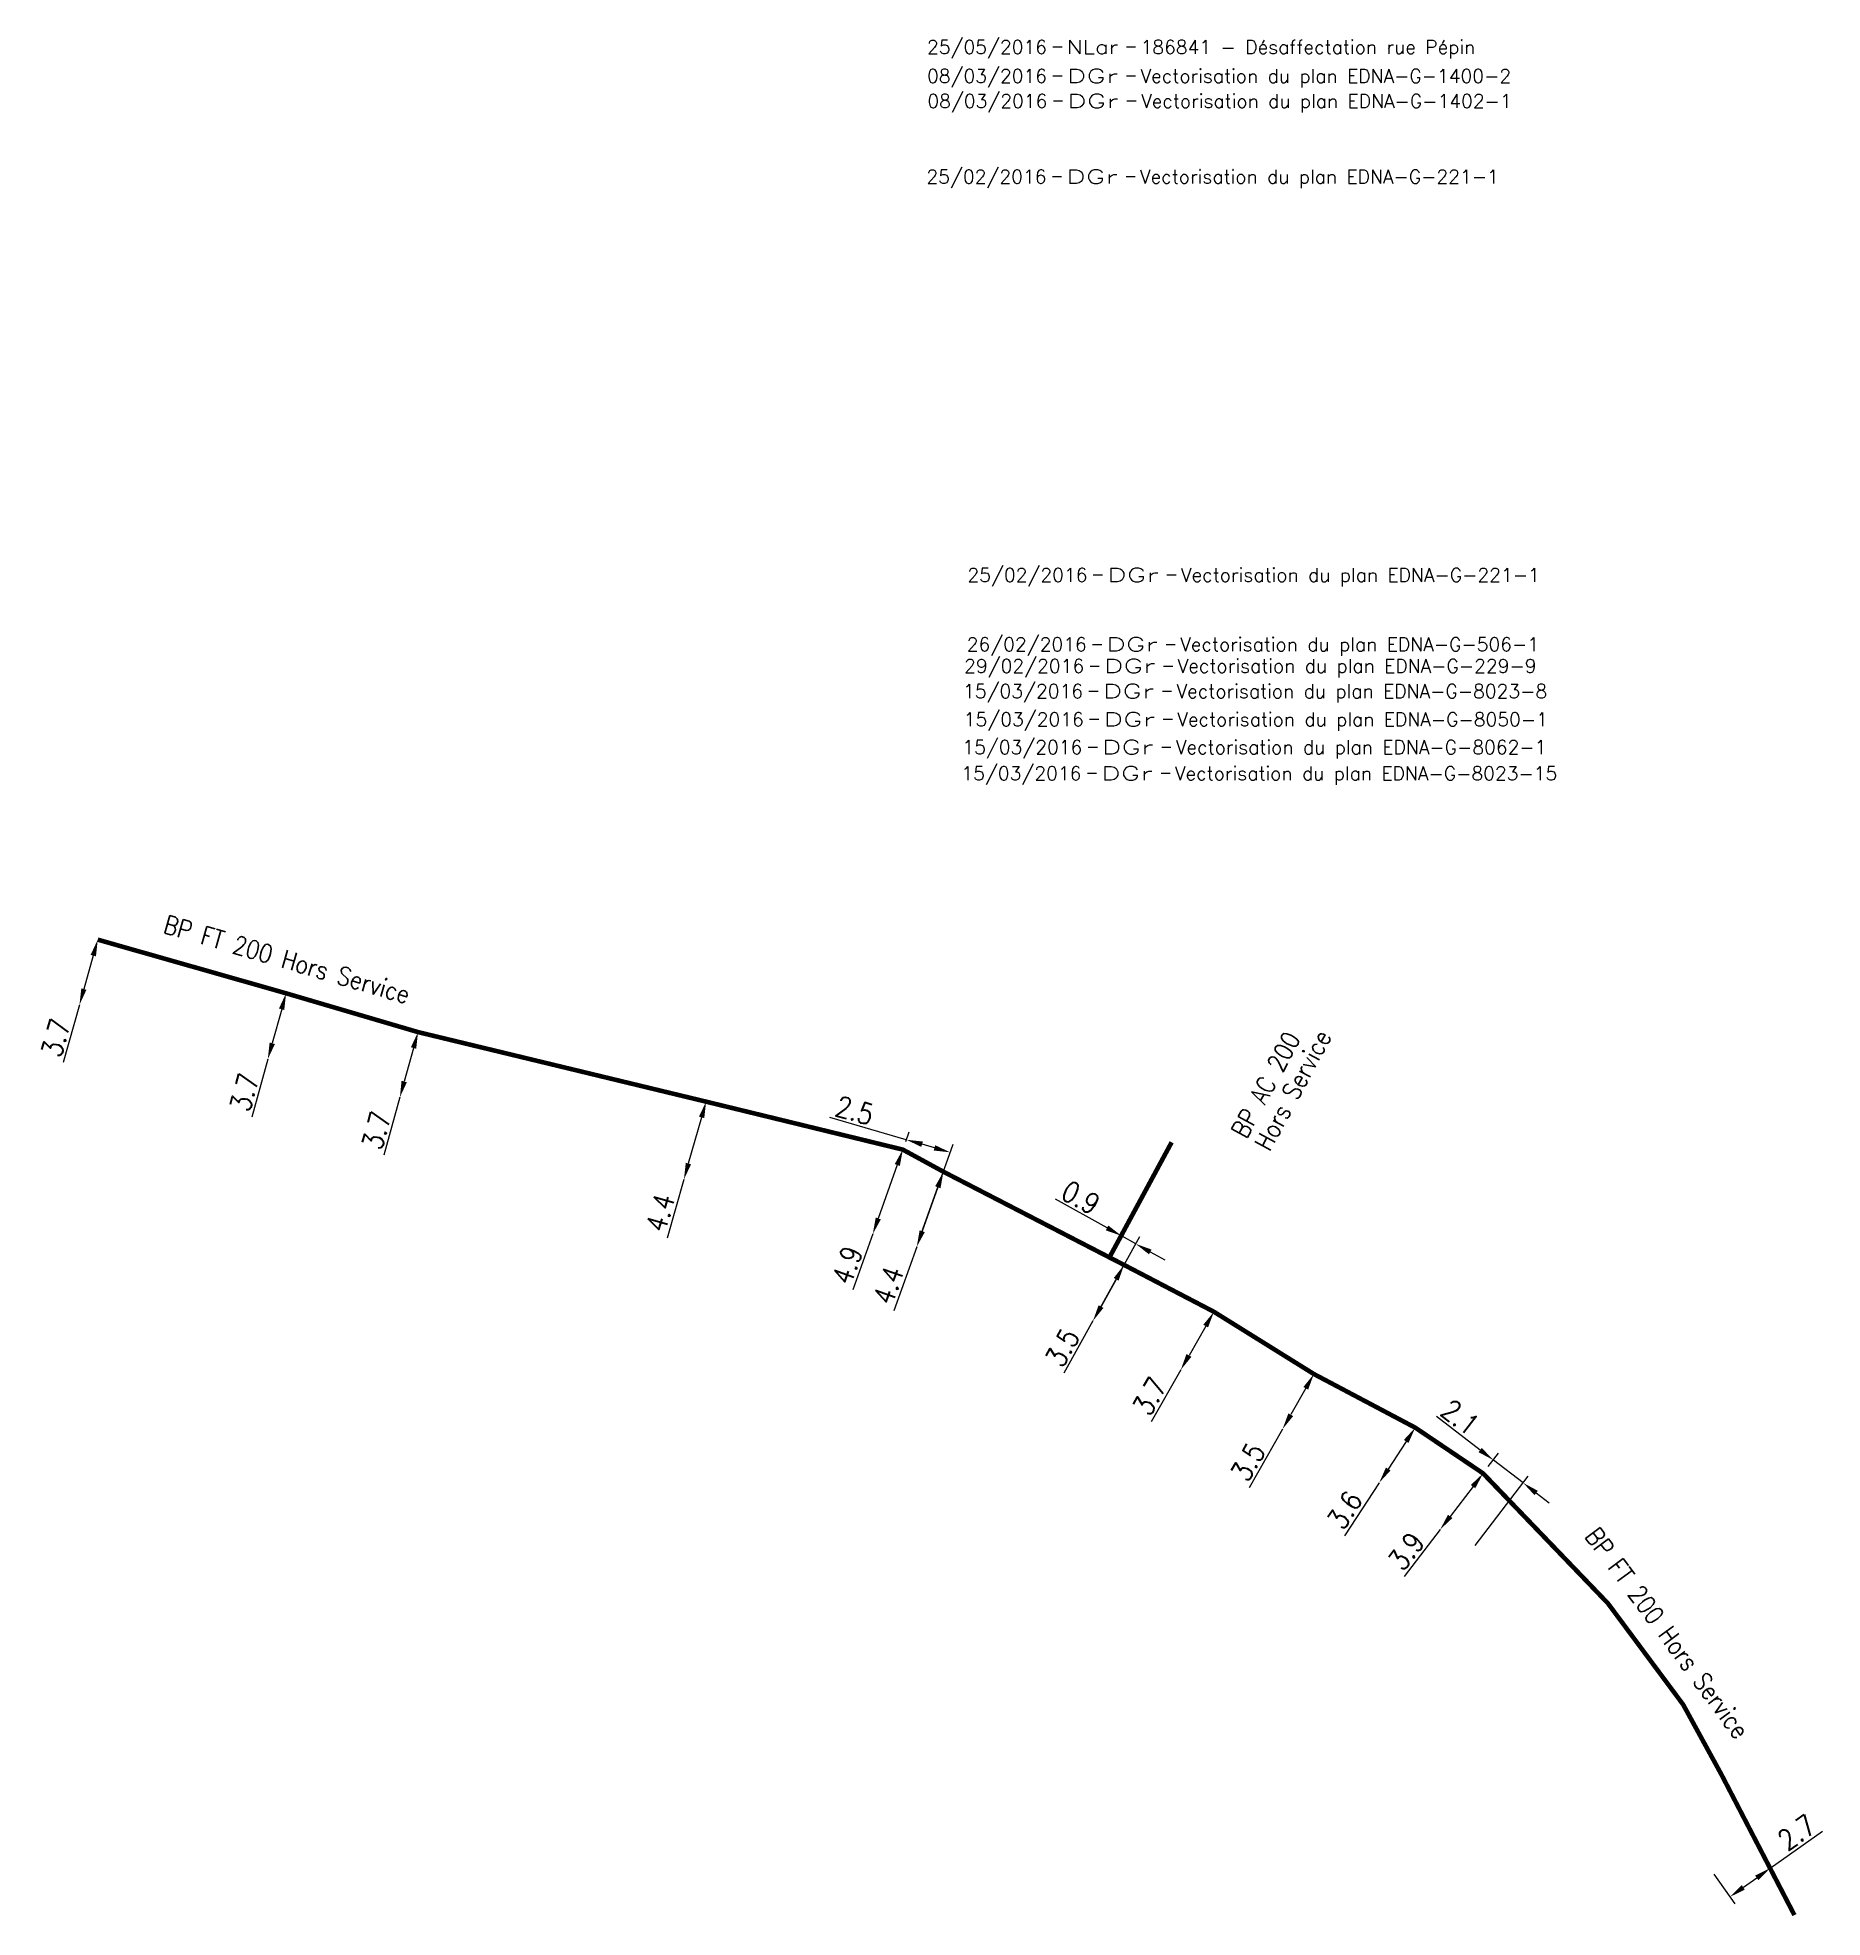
# Model space of a CAD drawing. Header units: millimetres. Extents: x 185000 to 186000, y 128000 to 129005.
# Drawn here: x 185462.5 to 185560, y 128165.7 to 128268.4 of the extents above; entities that cross this region are included whole.
import ezdxf
from ezdxf.enums import TextEntityAlignment as Align

# ---------------------------------------------------------------- set-up
doc = ezdxf.new("R2010")
doc.units = ezdxf.units.MM
doc.header["$PDMODE"] = 34
doc.linetypes.add('L_25_FT', pattern=[2000, 1000, 1000])
doc.layers.get('0').update_dxf_attribs({"linetype": 'CONTINUOUS'})
doc.layers.get('DEFPOINTS').update_dxf_attribs({"linetype": 'CONTINUOUS'})
doc.layers.add('L_908', color=5, linetype='CONTINUOUS')
doc.layers.add('L_910', color=7, linetype='CONTINUOUS', plot=False)
doc.styles.get("Standard").update_dxf_attribs({"font": 'romans.shx', "width": 0.85})
doc.linetypes.add('BP_HS', pattern='A,2,-1,["G",Standard,S=0.85,R=0,X=-0.27,Y=-0.4],-1', length=4)
doc.dimstyles.get("Standard").update_dxf_attribs({"dimtxt": 1.5, "dimasz": 1.2, "dimexe": 0.625, "dimexo": 0.625, "dimgap": 0.25, "dimtad": 1, "dimdec": 1, "dimzin": 0, "dimdsep": 46, "dimtxsty": 'Standard', "dimcen": -0.5, "dimadec": 0, "dimazin": 0, "dimtfac": 1, "dimtdec": 1, "dimtmove": 0, "dimatfit": 3, "dimfxl": 0, "dimtolj": 1, "dimtzin": 0, "dimarcsym": 0})

msp = doc.modelspace()

# ---------------------------------------------------------------- texts
at = {"layer": 'L_908', "linetype": 'L_25_FT', "width": 0.85}
for s, rotation, p in [('BP FT 200 Hors Service', 343.6544, (185476.1, 128218.07)), ('BP AC 200', 61.6683, (185529.58, 128211.2)), ('Hors Service', 61.6683, (185531.04, 128210.92)), ('BP FT 200 Hors Service', 306.5858, (185551.54, 128181.26))]:
    msp.add_text(s, height=1, rotation=rotation, dxfattribs=at).set_placement(p, align=Align.MIDDLE)

# ---------------------------------------------------------------- blocks, each defined once
blk = doc.blocks.new('*D120')
at = {"layer": 'DEFPOINTS', "color": 0, "linetype": 'Continuous', "transparency": 16777216}
for p in [(185465.76, 128219.13), (185464.76, 128215.57), (185464.76, 128215.57)]:
    blk.add_point(p, dxfattribs=at)
at = {"layer": 'L_908', "color": 0, "linetype": 'Continuous', "lineweight": -2, "transparency": 16777216}
for p, q in [((185465.51, 128218.26), (185465, 128216.43)), ((185464.76, 128215.57), (185463.87, 128212.41))]:
    blk.add_line(p, q, dxfattribs=at)
at = {"layer": 'L_908', "color": 0, "linetype": 'Continuous', "transparency": 16777216}
for points in [[(185465.37, 128218.3), (185465.66, 128218.22), (185465.76, 128219.13)], [(185464.86, 128216.47), (185465.14, 128216.39), (185464.76, 128215.57)]]:
    blk.add_solid(points, dxfattribs=at)
at = {"layer": 'L_908', "color": 0, "linetype": 'Continuous', "transparency": 16777216, "insert": (185463.47, 128213.76), "char_height": 1.125, "attachment_point": 5, "rotation": 74.3196}
blk.add_mtext('\\A1;3.7', dxfattribs=at)
blk = doc.blocks.new('*D121')
at = {"layer": 'DEFPOINTS', "color": 0, "linetype": 'Continuous', "transparency": 16777216}
for p in [(185476.05, 128216.2), (185475.05, 128212.6), (185475.05, 128212.6)]:
    blk.add_point(p, dxfattribs=at)
at = {"layer": 'L_908', "color": 0, "linetype": 'Continuous', "lineweight": -2, "transparency": 16777216}
for p, q in [((185475.81, 128215.33), (185475.29, 128213.47)), ((185475.05, 128212.6), (185474.18, 128209.44))]:
    blk.add_line(p, q, dxfattribs=at)
at = {"layer": 'L_908', "color": 0, "linetype": 'Continuous', "transparency": 16777216}
for points in [[(185475.66, 128215.37), (185475.95, 128215.29), (185476.05, 128216.2)], [(185475.15, 128213.51), (185475.44, 128213.43), (185475.05, 128212.6)]]:
    blk.add_solid(points, dxfattribs=at)
at = {"layer": 'L_908', "color": 0, "linetype": 'Continuous', "transparency": 16777216, "insert": (185473.77, 128210.79), "char_height": 1.125, "attachment_point": 5, "rotation": 74.5487}
blk.add_mtext('\\A1;3.7', dxfattribs=at)
blk = doc.blocks.new('*D122')
at = {"layer": 'DEFPOINTS', "color": 0, "linetype": 'Continuous', "transparency": 16777216}
for p in [(185483.26, 128214.08), (185482.27, 128210.52), (185482.27, 128210.52)]:
    blk.add_point(p, dxfattribs=at)
at = {"layer": 'L_908', "color": 0, "linetype": 'Continuous', "lineweight": -2, "transparency": 16777216}
for p, q in [((185483.02, 128213.21), (185482.51, 128211.38)), ((185482.27, 128210.52), (185481.39, 128207.36))]:
    blk.add_line(p, q, dxfattribs=at)
at = {"layer": 'L_908', "color": 0, "linetype": 'Continuous', "transparency": 16777216}
for points in [[(185482.87, 128213.25), (185483.16, 128213.17), (185483.26, 128214.08)], [(185482.36, 128211.42), (185482.65, 128211.34), (185482.27, 128210.52)]]:
    blk.add_solid(points, dxfattribs=at)
at = {"layer": 'L_908', "color": 0, "linetype": 'Continuous', "transparency": 16777216, "insert": (185480.99, 128208.7), "char_height": 1.125, "attachment_point": 5, "rotation": 74.4675}
blk.add_mtext('\\A1;3.7', dxfattribs=at)
blk = doc.blocks.new('*D123')
at = {"layer": 'DEFPOINTS', "color": 0, "linetype": 'Continuous', "transparency": 16777216}
for p in [(185499, 128210.28), (185497.79, 128206.03), (185497.79, 128206.03)]:
    blk.add_point(p, dxfattribs=at)
at = {"layer": 'L_908', "color": 0, "linetype": 'Continuous', "lineweight": -2, "transparency": 16777216}
for p, q in [((185498.75, 128209.42), (185498.03, 128206.9)), ((185497.79, 128206.03), (185496.88, 128202.83))]:
    blk.add_line(p, q, dxfattribs=at)
at = {"layer": 'L_908', "color": 0, "linetype": 'Continuous', "transparency": 16777216}
for points in [[(185498.61, 128209.46), (185498.9, 128209.38), (185499, 128210.28)], [(185497.89, 128206.94), (185498.18, 128206.86), (185497.79, 128206.03)]]:
    blk.add_solid(points, dxfattribs=at)
at = {"layer": 'L_908', "color": 0, "linetype": 'Continuous', "transparency": 16777216, "insert": (185496.49, 128204.21), "char_height": 1.125, "attachment_point": 5, "rotation": 74.1222}
blk.add_mtext('\\A1;4.4', dxfattribs=at)
blk = doc.blocks.new('*D124')
at = {"layer": 'DEFPOINTS', "color": 0, "linetype": 'Continuous', "transparency": 16777216}
for p in [(185511.97, 128206.45), (185510.51, 128202.35), (185510.51, 128202.35)]:
    blk.add_point(p, dxfattribs=at)
at = {"layer": 'L_908', "color": 0, "linetype": 'Continuous', "lineweight": -2, "transparency": 16777216}
for p, q in [((185511.67, 128205.61), (185510.81, 128203.2)), ((185510.51, 128202.35), (185509.26, 128198.86))]:
    blk.add_line(p, q, dxfattribs=at)
at = {"layer": 'L_908', "color": 0, "linetype": 'Continuous', "transparency": 16777216}
for points in [[(185511.52, 128205.66), (185511.81, 128205.55), (185511.97, 128206.45)], [(185510.67, 128203.25), (185510.95, 128203.15), (185510.51, 128202.35)]]:
    blk.add_solid(points, dxfattribs=at)
at = {"layer": 'L_908', "color": 0, "linetype": 'Continuous', "transparency": 16777216, "insert": (185508.96, 128200.25), "char_height": 1.125, "attachment_point": 5, "rotation": 70.4137}
blk.add_mtext('\\A1;4.4', dxfattribs=at)
blk = doc.blocks.new('*D125')
at = {"layer": 'DEFPOINTS', "color": 0, "linetype": 'Continuous', "transparency": 16777216}
for p in [(185509.75, 128207.66), (185512.34, 128207.51), (185510.51, 128202.35)]:
    blk.add_point(p, dxfattribs=at)
at = {"layer": 'L_908', "color": 0, "linetype": 'Continuous', "lineweight": -2, "transparency": 16777216}
for p, q in [((185509.94, 128208.2), (185505.77, 128209.41)), ((185509.91, 128208.11), (185510.1, 128208.64)), ((185510.67, 128202.8), (185512.5, 128207.95)), ((185511.48, 128207.76), (185510.81, 128207.95))]:
    blk.add_line(p, q, dxfattribs=at)
at = {"layer": 'L_908', "color": 0, "linetype": 'Continuous', "transparency": 16777216}
for points in [[(185510.85, 128208.1), (185510.76, 128207.81), (185509.94, 128208.2)], [(185511.52, 128207.9), (185511.44, 128207.61), (185512.34, 128207.51)]]:
    blk.add_solid(points, dxfattribs=at)
at = {"layer": 'L_908', "color": 0, "linetype": 'Continuous', "transparency": 16777216, "insert": (185507.12, 128209.8), "char_height": 1.125, "attachment_point": 5, "rotation": 343.8884}
blk.add_mtext('\\A1;2.5', dxfattribs=at)
blk = doc.blocks.new('*D126')
at = {"layer": 'DEFPOINTS', "color": 0, "linetype": 'Continuous', "transparency": 16777216}
for p in [(185509.75, 128207.66), (185508.11, 128203.05), (185508.11, 128203.05)]:
    blk.add_point(p, dxfattribs=at)
at = {"layer": 'L_908', "color": 0, "linetype": 'Continuous', "lineweight": -2, "transparency": 16777216}
for p, q in [((185509.45, 128206.82), (185508.41, 128203.9)), ((185508.11, 128203.05), (185507.02, 128200))]:
    blk.add_line(p, q, dxfattribs=at)
at = {"layer": 'L_908', "color": 0, "linetype": 'Continuous', "transparency": 16777216}
for points in [[(185509.31, 128206.87), (185509.59, 128206.77), (185509.75, 128207.66)], [(185508.27, 128203.95), (185508.55, 128203.85), (185508.11, 128203.05)]]:
    blk.add_solid(points, dxfattribs=at)
at = {"layer": 'L_908', "color": 0, "linetype": 'Continuous', "transparency": 16777216, "insert": (185506.71, 128201.35), "char_height": 1.125, "attachment_point": 5, "rotation": 70.4137}
blk.add_mtext('\\A1;4.9', dxfattribs=at)
blk = doc.blocks.new('*D127')
at = {"layer": 'DEFPOINTS', "color": 0, "linetype": 'Continuous', "transparency": 16777216}
for p in [(185521.84, 128201.36), (185520.14, 128198.3), (185520.14, 128198.3)]:
    blk.add_point(p, dxfattribs=at)
at = {"layer": 'L_908', "color": 0, "linetype": 'Continuous', "lineweight": -2, "transparency": 16777216}
for p, q in [((185521.41, 128200.57), (185520.58, 128199.09)), ((185520.14, 128198.3), (185518.55, 128195.44))]:
    blk.add_line(p, q, dxfattribs=at)
at = {"layer": 'L_908', "color": 0, "linetype": 'Continuous', "transparency": 16777216}
for points in [[(185521.28, 128200.65), (185521.54, 128200.5), (185521.84, 128201.36)], [(185520.45, 128199.16), (185520.71, 128199.01), (185520.14, 128198.3)]]:
    blk.add_solid(points, dxfattribs=at)
at = {"layer": 'L_908', "color": 0, "linetype": 'Continuous', "transparency": 16777216, "insert": (185518.47, 128196.84), "char_height": 1.125, "attachment_point": 5, "rotation": 60.9037}
blk.add_mtext('\\A1;3.5', dxfattribs=at)
blk = doc.blocks.new('*D128')
at = {"layer": 'DEFPOINTS', "color": 0, "linetype": 'Continuous', "transparency": 16777216}
for p in [(185521.04, 128201.77), (185522.48, 128202.51), (185520.14, 128198.3)]:
    blk.add_point(p, dxfattribs=at)
at = {"layer": 'L_908', "color": 0, "linetype": 'Continuous', "lineweight": -2, "transparency": 16777216}
for p, q in [((185520.91, 128203.38), (185518.09, 128204.96)), ((185520.37, 128198.71), (185522.71, 128202.92)), ((185521.27, 128202.18), (185521.93, 128203.36)), ((185522.48, 128202.51), (185521.7, 128202.95)), ((185523.27, 128202.07), (185524.06, 128201.63))]:
    blk.add_line(p, q, dxfattribs=at)
at = {"layer": 'L_908', "color": 0, "linetype": 'Continuous', "transparency": 16777216}
for points in [[(185520.98, 128203.51), (185520.84, 128203.25), (185521.7, 128202.95)], [(185523.34, 128202.2), (185523.2, 128201.94), (185522.48, 128202.51)]]:
    blk.add_solid(points, dxfattribs=at)
at = {"layer": 'L_908', "color": 0, "linetype": 'Continuous', "transparency": 16777216, "insert": (185519.47, 128205.04), "char_height": 1.125, "attachment_point": 5, "rotation": 330.9037}
blk.add_mtext('\\A1;0.9', dxfattribs=at)
blk = doc.blocks.new('*D129')
at = {"layer": 'DEFPOINTS', "color": 0, "linetype": 'Continuous', "transparency": 16777216}
for p in [(185541.46, 128189.97), (185543.65, 128189.45), (185540.74, 128185.66)]:
    blk.add_point(p, dxfattribs=at)
at = {"layer": 'L_908', "color": 0, "linetype": 'Continuous', "lineweight": -2, "transparency": 16777216}
for p, q in [((185541.3, 128191.24), (185538.92, 128193.07)), ((185541.74, 128190.34), (185542.3, 128191.07)), ((185543.65, 128189.45), (185542.02, 128190.7)), ((185541.02, 128186.03), (185543.93, 128189.82)), ((185544.36, 128188.9), (185545.07, 128188.36))]:
    blk.add_line(p, q, dxfattribs=at)
at = {"layer": 'L_908', "color": 0, "linetype": 'Continuous', "transparency": 16777216}
for points in [[(185541.39, 128191.36), (185541.21, 128191.13), (185542.02, 128190.7)], [(185544.45, 128189.02), (185544.27, 128188.78), (185543.65, 128189.45)]]:
    blk.add_solid(points, dxfattribs=at)
at = {"layer": 'L_908', "color": 0, "linetype": 'Continuous', "transparency": 16777216, "insert": (185540.21, 128193.03), "char_height": 1.125, "attachment_point": 5, "rotation": 322.5531}
blk.add_mtext('\\A1;2.1', dxfattribs=at)
blk = doc.blocks.new('*D130')
at = {"layer": 'DEFPOINTS', "color": 0, "linetype": 'Continuous', "transparency": 16777216}
for p in [(185541.46, 128189.97), (185539.11, 128186.9), (185539.11, 128186.9)]:
    blk.add_point(p, dxfattribs=at)
at = {"layer": 'L_908', "color": 0, "linetype": 'Continuous', "lineweight": -2, "transparency": 16777216}
for p, q in [((185540.91, 128189.25), (185539.66, 128187.62)), ((185539.11, 128186.9), (185537.15, 128184.34))]:
    blk.add_line(p, q, dxfattribs=at)
at = {"layer": 'L_908', "color": 0, "linetype": 'Continuous', "transparency": 16777216}
for points in [[(185540.79, 128189.34), (185541.03, 128189.16), (185541.46, 128189.97)], [(185539.54, 128187.71), (185539.78, 128187.53), (185539.11, 128186.9)]]:
    blk.add_solid(points, dxfattribs=at)
at = {"layer": 'L_908', "color": 0, "linetype": 'Continuous', "transparency": 16777216, "insert": (185537.26, 128185.72), "char_height": 1.125, "attachment_point": 5, "rotation": 52.5531}
blk.add_mtext('\\A1;3.9', dxfattribs=at)
blk = doc.blocks.new('*D131')
at = {"layer": 'DEFPOINTS', "color": 0, "linetype": 'Continuous', "transparency": 16777216}
for p in [(185526.75, 128198.8), (185524.94, 128195.63), (185524.94, 128195.63)]:
    blk.add_point(p, dxfattribs=at)
at = {"layer": 'L_908', "color": 0, "linetype": 'Continuous', "lineweight": -2, "transparency": 16777216}
for p, q in [((185526.3, 128198.02), (185525.39, 128196.41)), ((185524.94, 128195.63), (185523.32, 128192.78))]:
    blk.add_line(p, q, dxfattribs=at)
at = {"layer": 'L_908', "color": 0, "linetype": 'Continuous', "transparency": 16777216}
for points in [[(185526.17, 128198.09), (185526.43, 128197.95), (185526.75, 128198.8)], [(185525.25, 128196.49), (185525.52, 128196.34), (185524.94, 128195.63)]]:
    blk.add_solid(points, dxfattribs=at)
at = {"layer": 'L_908', "color": 0, "linetype": 'Continuous', "transparency": 16777216, "insert": (185523.25, 128194.19), "char_height": 1.125, "attachment_point": 5, "rotation": 60.3547}
blk.add_mtext('\\A1;3.7', dxfattribs=at)
blk = doc.blocks.new('*D132')
at = {"layer": 'DEFPOINTS', "color": 0, "linetype": 'Continuous', "transparency": 16777216}
for p in [(185532.21, 128195.4), (185530.5, 128192.39), (185530.5, 128192.39)]:
    blk.add_point(p, dxfattribs=at)
at = {"layer": 'L_908', "color": 0, "linetype": 'Continuous', "lineweight": -2, "transparency": 16777216}
for p, q in [((185531.77, 128194.62), (185530.95, 128193.18)), ((185530.5, 128192.39), (185528.68, 128189.19))]:
    blk.add_line(p, q, dxfattribs=at)
at = {"layer": 'L_908', "color": 0, "linetype": 'Continuous', "transparency": 16777216}
for points in [[(185531.64, 128194.69), (185531.9, 128194.55), (185532.21, 128195.4)], [(185530.82, 128193.25), (185531.08, 128193.1), (185530.5, 128192.39)]]:
    blk.add_solid(points, dxfattribs=at)
at = {"layer": 'L_908', "color": 0, "linetype": 'Continuous', "transparency": 16777216, "insert": (185528.61, 128190.59), "char_height": 1.125, "attachment_point": 5, "rotation": 60.3521}
blk.add_mtext('\\A1;3.5', dxfattribs=at)
blk = doc.blocks.new('*D133')
at = {"layer": 'DEFPOINTS', "color": 0, "linetype": 'Continuous', "transparency": 16777216}
for p in [(185537.75, 128192.47), (185535.78, 128189.46), (185535.78, 128189.46)]:
    blk.add_point(p, dxfattribs=at)
at = {"layer": 'L_908', "color": 0, "linetype": 'Continuous', "lineweight": -2, "transparency": 16777216}
for p, q in [((185537.26, 128191.72), (185536.27, 128190.21)), ((185535.78, 128189.46), (185533.88, 128186.56))]:
    blk.add_line(p, q, dxfattribs=at)
at = {"layer": 'L_908', "color": 0, "linetype": 'Continuous', "transparency": 16777216}
for points in [[(185537.13, 128191.8), (185537.38, 128191.63), (185537.75, 128192.47)], [(185536.15, 128190.29), (185536.4, 128190.13), (185535.78, 128189.46)]]:
    blk.add_solid(points, dxfattribs=at)
at = {"layer": 'L_908', "color": 0, "linetype": 'Continuous', "transparency": 16777216, "insert": (185533.9, 128187.97), "char_height": 1.125, "attachment_point": 5, "rotation": 56.7258}
blk.add_mtext('\\A1;3.6', dxfattribs=at)
blk = doc.blocks.new('*D134')
at = {"layer": 'DEFPOINTS', "color": 0, "linetype": 'Continuous', "transparency": 16777216}
for p in [(185553.78, 128168.46), (185557.14, 128168.4), (185554.94, 128166.83)]:
    blk.add_point(p, dxfattribs=at)
at = {"layer": 'L_908', "color": 0, "linetype": 'Continuous', "lineweight": -2, "transparency": 16777216}
for p, q in [((185557.14, 128168.4), (185560, 128170.43)), ((185554.06, 128168.08), (185555.21, 128166.45)), ((185555.68, 128167.36), (185556.41, 128167.88))]:
    blk.add_line(p, q, dxfattribs=at)
at = {"layer": 'L_908', "color": 0, "linetype": 'Continuous', "transparency": 16777216}
for points in [[(185556.32, 128168), (185556.5, 128167.75), (185557.14, 128168.4)], [(185555.59, 128167.48), (185555.76, 128167.23), (185554.94, 128166.83)]]:
    blk.add_solid(points, dxfattribs=at)
at = {"layer": 'L_908', "color": 0, "linetype": 'Continuous', "transparency": 16777216, "insert": (185558.6, 128170.35), "char_height": 1.125, "attachment_point": 5, "rotation": 35.3825}
blk.add_mtext('\\A1;2.7', dxfattribs=at)
blk = doc.blocks.new('GIS_MODF')
at = {"color": 0, "linetype": 'Continuous', "flags": 128}
for points in [[(-2.26, -0.01), (-1.76, -0.01)], [(1.76, -0.01), (2.26, -0.01)]]:
    blk.add_lwpolyline(points, dxfattribs=at)
at = {"color": 0, "linetype": 'Continuous'}
blk.add_attdef('DATE', text='', height=0.75, dxfattribs=at).set_placement((-2.58, -0.39), align=Align.RIGHT)
at = {"color": 0, "linetype": 'Continuous', "width": 3.590909}
blk.add_attdef('USER', text='', height=0.75, dxfattribs=at).set_placement((-1.52, -0.39), (1.31, -0.39), align=Align.FIT)
at = {"color": 0, "linetype": 'Continuous'}
blk.add_attdef('DESC', (2.53, -0.39), '', height=0.75, dxfattribs=at)

# ---------------------------------------------------------------- dimensions: what is measured, and where the dimension line sits
at = {"layer": 'L_908', "linetype": 'Continuous'}
for base, p1, p2, angle, override, picture, middle in [((185464.76, 128215.57), (185465.76, 128219.13), (185464.76, 128215.57), 74.3196, {"dimscale": 0.75}, '*D120', (185464.19, 128213.55)), ((185475.05, 128212.6), (185476.05, 128216.2), (185475.05, 128212.6), 74.5487, {"dimscale": 0.75}, '*D121', (185474.5, 128210.59)), ((185482.27, 128210.52), (185483.26, 128214.08), (185482.27, 128210.52), 74.4675, {"dimscale": 0.75}, '*D122', (185481.71, 128208.5)), ((185497.79, 128206.03), (185499, 128210.28), (185497.79, 128206.03), 74.1222, {"dimscale": 0.75}, '*D123', (185497.21, 128204)), ((185508.11, 128203.05), (185509.75, 128207.66), (185508.11, 128203.05), 70.4137, {"dimscale": 0.75}, '*D126', (185507.41, 128201.1)), ((185510.5092, 128202.3546), (185511.9675, 128206.4529), (185510.5092, 128202.3546), 70.4137, {"dimscale": 0.75}, '*D124', (185509.6712, 128199.9993)), ((185522.48, 128202.51), (185521.04, 128201.77), (185520.14, 128198.3), 150.9037, {"dimscale": 0.75, "dimatfit": 0}, '*D128', (185519.11, 128204.39)), ((185520.14, 128198.3), (185521.84, 128201.36), (185520.14, 128198.3), 60.9037, {"dimscale": 0.75}, '*D127', (185519.13, 128196.47)), ((185524.9402, 128195.6303), (185526.7456, 128198.8025), (185524.9402, 128195.6303), 60.3547, {"dimscale": 0.75}, '*D131', (185523.9068, 128193.8145)), ((185530.5, 128192.39), (185532.21, 128195.4), (185530.5, 128192.39), 60.3521, {"dimscale": 0.75}, '*D132', (185529.26, 128190.22)), ((185543.65, 128189.45), (185541.46, 128189.97), (185540.74, 128185.66), 142.5531, {"dimscale": 0.75, "dimatfit": 0}, '*D129', (185539.75, 128192.43)), ((185535.78, 128189.46), (185537.75, 128192.47), (185535.78, 128189.46), 56.7258, {"dimscale": 0.75}, '*D133', (185534.53, 128187.56)), ((185539.11, 128186.9), (185541.46, 128189.97), (185539.11, 128186.9), 52.5531, {"dimscale": 0.75}, '*D130', (185537.86, 128185.26)), ((185554.94, 128166.83), (185557.14, 128168.4), (185553.78, 128168.46), 35.3825, {"dimscale": 0.75}, '*D134', (185559.03, 128169.74))]:
    dim = msp.add_linear_dim(base=base, p1=p1, p2=p2, angle=angle, dimstyle='Standard', override=override, dxfattribs=at)
    dim.commit()
    dim.dimension.update_dxf_attribs({"geometry": picture, "text_midpoint": middle, "dimtype": 160})
dim = msp.add_linear_dim(base=(185512.34, 128207.51), p1=(185509.75, 128207.66), p2=(185510.51, 128202.35), angle=163.8884, text='2.5', dimstyle='Standard', override={"dimscale": 0.75}, dxfattribs=at)
dim.commit()
dim.dimension.update_dxf_attribs({"geometry": '*D125', "text_midpoint": (185506.91, 128209.08), "dimtype": 160})

# ---------------------------------------------------------------- linework, layer by layer
at = {"layer": 'L_908', "linetype": 'BP_HS', "const_width": 0.25}
msp.add_lwpolyline([(185465.76, 128219.13), (185476.05, 128216.2), (185483.26, 128214.08), (185499, 128210.28), (185509.75, 128207.66), (185511.97, 128206.45), (185521.04, 128201.77), (185521.84, 128201.36), (185526.75, 128198.8), (185532.21, 128195.4), (185537.75, 128192.47), (185541.46, 128189.97), (185548.28, 128182.87), (185552.39, 128177.34), (185554.47, 128173.54), (185557.14, 128168.4), (185558.47, 128165.84)], dxfattribs=at)
at = {"layer": 'L_908', "linetype": 'BP_HS', "const_width": 0.25, "flags": 128}
msp.add_lwpolyline([(185521.04, 128201.77), (185524.44, 128208.06)], dxfattribs=at)

# ---------------------------------------------------------------- block references
at = {"layer": 'L_910'}
ref = msp.add_blockref('GIS_MODF', (185520.21, 128267.91), dxfattribs=at)
ref.add_attrib('DATE', '25/05/2016', dxfattribs={"layer": '0', "color": 0, "linetype": 'Continuous', "height": 0.75}).set_placement((185517.63, 128267.52), align=Align.RIGHT)
ref.add_attrib('USER', 'NLar', dxfattribs={"layer": '0', "color": 0, "linetype": 'Continuous', "height": 0.75, "width": 1.128571}).set_placement((185518.7, 128267.52), (185521.52, 128267.52), align=Align.FIT)
ref.add_attrib('DESC', '186841 - Désaffectation rue Pépin', (185522.74, 128267.52), dxfattribs={"layer": '0', "color": 0, "linetype": 'Continuous', "height": 0.75})
ref = msp.add_blockref('GIS_MODF', (185520.21, 128266.33), dxfattribs=at)
ref.add_attrib('DATE', '08/03/2016', dxfattribs={"layer": '0', "color": 0, "linetype": 'Continuous', "height": 0.75}).set_placement((185517.63, 128265.94), align=Align.RIGHT)
ref.add_attrib('USER', 'DGr', dxfattribs={"layer": '0', "color": 0, "linetype": 'Continuous', "height": 0.75, "width": 1.462963}).set_placement((185518.7, 128265.94), (185521.52, 128265.94), align=Align.FIT)
ref.add_attrib('DESC', 'Vectorisation du plan EDNA-G-1400-2', (185522.74, 128265.94), dxfattribs={"layer": '0', "color": 0, "linetype": 'Continuous', "height": 0.75})
ref = msp.add_blockref('GIS_MODF', (185520.24, 128264.96), dxfattribs=at)
ref.add_attrib('DATE', '08/03/2016', dxfattribs={"layer": '0', "color": 0, "linetype": 'Continuous', "height": 0.75}).set_placement((185517.65, 128264.57), align=Align.RIGHT)
ref.add_attrib('USER', 'DGr', dxfattribs={"layer": '0', "color": 0, "linetype": 'Continuous', "height": 0.75, "width": 1.462963}).set_placement((185518.72, 128264.57), (185521.54, 128264.57), align=Align.FIT)
ref.add_attrib('DESC', 'Vectorisation du plan EDNA-G-1402-1', (185522.77, 128264.57), dxfattribs={"layer": '0', "color": 0, "linetype": 'Continuous', "height": 0.75})
ref = msp.add_blockref('GIS_MODF', (185520.19, 128260.83), dxfattribs=at)
ref.add_attrib('DATE', '25/02/2016', dxfattribs={"layer": '0', "color": 0, "linetype": 'Continuous', "height": 0.75}).set_placement((185517.6, 128260.44), align=Align.RIGHT)
ref.add_attrib('USER', 'DGr', dxfattribs={"layer": '0', "color": 0, "linetype": 'Continuous', "height": 0.75, "width": 1.462963}).set_placement((185518.67, 128260.44), (185521.49, 128260.44), align=Align.FIT)
ref.add_attrib('DESC', 'Vectorisation du plan EDNA-G-221-1', (185522.71, 128260.44), dxfattribs={"layer": '0', "color": 0, "linetype": 'Continuous', "height": 0.75})
ref = msp.add_blockref('GIS_MODF', (185522.42, 128239.07), dxfattribs=at)
ref.add_attrib('DATE', '25/02/2016', dxfattribs={"layer": '0', "color": 0, "linetype": 'Continuous', "height": 0.75}).set_placement((185519.84, 128238.68), align=Align.RIGHT)
ref.add_attrib('USER', 'DGr', dxfattribs={"layer": '0', "color": 0, "linetype": 'Continuous', "height": 0.75, "width": 1.462963}).set_placement((185520.91, 128238.68), (185523.73, 128238.68), align=Align.FIT)
ref.add_attrib('DESC', 'Vectorisation du plan EDNA-G-221-1', (185524.95, 128238.68), dxfattribs={"layer": '0', "color": 0, "linetype": 'Continuous', "height": 0.75})
ref = msp.add_blockref('GIS_MODF', (185522.38, 128235.27), dxfattribs=at)
ref.add_attrib('DATE', '26/02/2016', dxfattribs={"layer": '0', "color": 0, "linetype": 'Continuous', "height": 0.75}).set_placement((185519.8, 128234.89), align=Align.RIGHT)
ref.add_attrib('USER', 'DGr', dxfattribs={"layer": '0', "color": 0, "linetype": 'Continuous', "height": 0.75, "width": 1.462963}).set_placement((185520.86, 128234.89), (185523.68, 128234.89), align=Align.FIT)
ref.add_attrib('DESC', 'Vectorisation du plan EDNA-G-506-1', (185524.91, 128234.89), dxfattribs={"layer": '0', "color": 0, "linetype": 'Continuous', "height": 0.75})
ref = msp.add_blockref('GIS_MODF', (185522.24, 128234.09), dxfattribs=at)
ref.add_attrib('DATE', '29/02/2016', dxfattribs={"layer": '0', "color": 0, "linetype": 'Continuous', "height": 0.75}).set_placement((185519.66, 128233.71), align=Align.RIGHT)
ref.add_attrib('USER', 'DGr', dxfattribs={"layer": '0', "color": 0, "linetype": 'Continuous', "height": 0.75, "width": 1.462963}).set_placement((185520.73, 128233.71), (185523.55, 128233.71), align=Align.FIT)
ref.add_attrib('DESC', 'Vectorisation du plan EDNA-G-229-9', (185524.77, 128233.71), dxfattribs={"layer": '0', "color": 0, "linetype": 'Continuous', "height": 0.75})
ref = msp.add_blockref('GIS_MODF', (185522.18, 128232.72), dxfattribs=at)
ref.add_attrib('DATE', '15/03/2016', dxfattribs={"layer": '0', "color": 0, "linetype": 'Continuous', "height": 0.75}).set_placement((185519.6, 128232.33), align=Align.RIGHT)
ref.add_attrib('USER', 'DGr', dxfattribs={"layer": '0', "color": 0, "linetype": 'Continuous', "height": 0.75, "width": 1.462963}).set_placement((185520.67, 128232.33), (185523.49, 128232.33), align=Align.FIT)
ref.add_attrib('DESC', 'Vectorisation du plan EDNA-G-8023-8', (185524.71, 128232.33), dxfattribs={"layer": '0', "color": 0, "linetype": 'Continuous', "height": 0.75})
ref = msp.add_blockref('GIS_MODF', (185522.22, 128231.18), dxfattribs=at)
ref.add_attrib('DATE', '15/03/2016', dxfattribs={"layer": '0', "color": 0, "linetype": 'Continuous', "height": 0.75}).set_placement((185519.64, 128230.79), align=Align.RIGHT)
ref.add_attrib('USER', 'DGr', dxfattribs={"layer": '0', "color": 0, "linetype": 'Continuous', "height": 0.75, "width": 1.462963}).set_placement((185520.71, 128230.79), (185523.53, 128230.79), align=Align.FIT)
ref.add_attrib('DESC', 'Vectorisation du plan EDNA-G-8050-1', (185524.75, 128230.79), dxfattribs={"layer": '0', "color": 0, "linetype": 'Continuous', "height": 0.75})
ref = msp.add_blockref('GIS_MODF', (185522.14, 128229.66), dxfattribs=at)
ref.add_attrib('DATE', '15/03/2016', dxfattribs={"layer": '0', "color": 0, "linetype": 'Continuous', "height": 0.75}).set_placement((185519.56, 128229.27), align=Align.RIGHT)
ref.add_attrib('USER', 'DGr', dxfattribs={"layer": '0', "color": 0, "linetype": 'Continuous', "height": 0.75, "width": 1.462963}).set_placement((185520.62, 128229.27), (185523.44, 128229.27), align=Align.FIT)
ref.add_attrib('DESC', 'Vectorisation du plan EDNA-G-8062-1', (185524.67, 128229.27), dxfattribs={"layer": '0', "color": 0, "linetype": 'Continuous', "height": 0.75})
ref = msp.add_blockref('GIS_MODF', (185522.1, 128228.23), dxfattribs=at)
ref.add_attrib('DATE', '15/03/2016', dxfattribs={"layer": '0', "color": 0, "linetype": 'Continuous', "height": 0.75}).set_placement((185519.51, 128227.84), align=Align.RIGHT)
ref.add_attrib('USER', 'DGr', dxfattribs={"layer": '0', "color": 0, "linetype": 'Continuous', "height": 0.75, "width": 1.462963}).set_placement((185520.58, 128227.84), (185523.4, 128227.84), align=Align.FIT)
ref.add_attrib('DESC', 'Vectorisation du plan EDNA-G-8023-15', (185524.62, 128227.84), dxfattribs={"layer": '0', "color": 0, "linetype": 'Continuous', "height": 0.75})

msp.set_redraw_order([(e.dxf.handle, doc.entitydb.next_handle()) for e in msp.query("TEXT MTEXT ATTDEF DIMENSION ARC_DIMENSION")])  # texts and dimensions are drawn at this point

doc.saveas('drawing.dxf')
